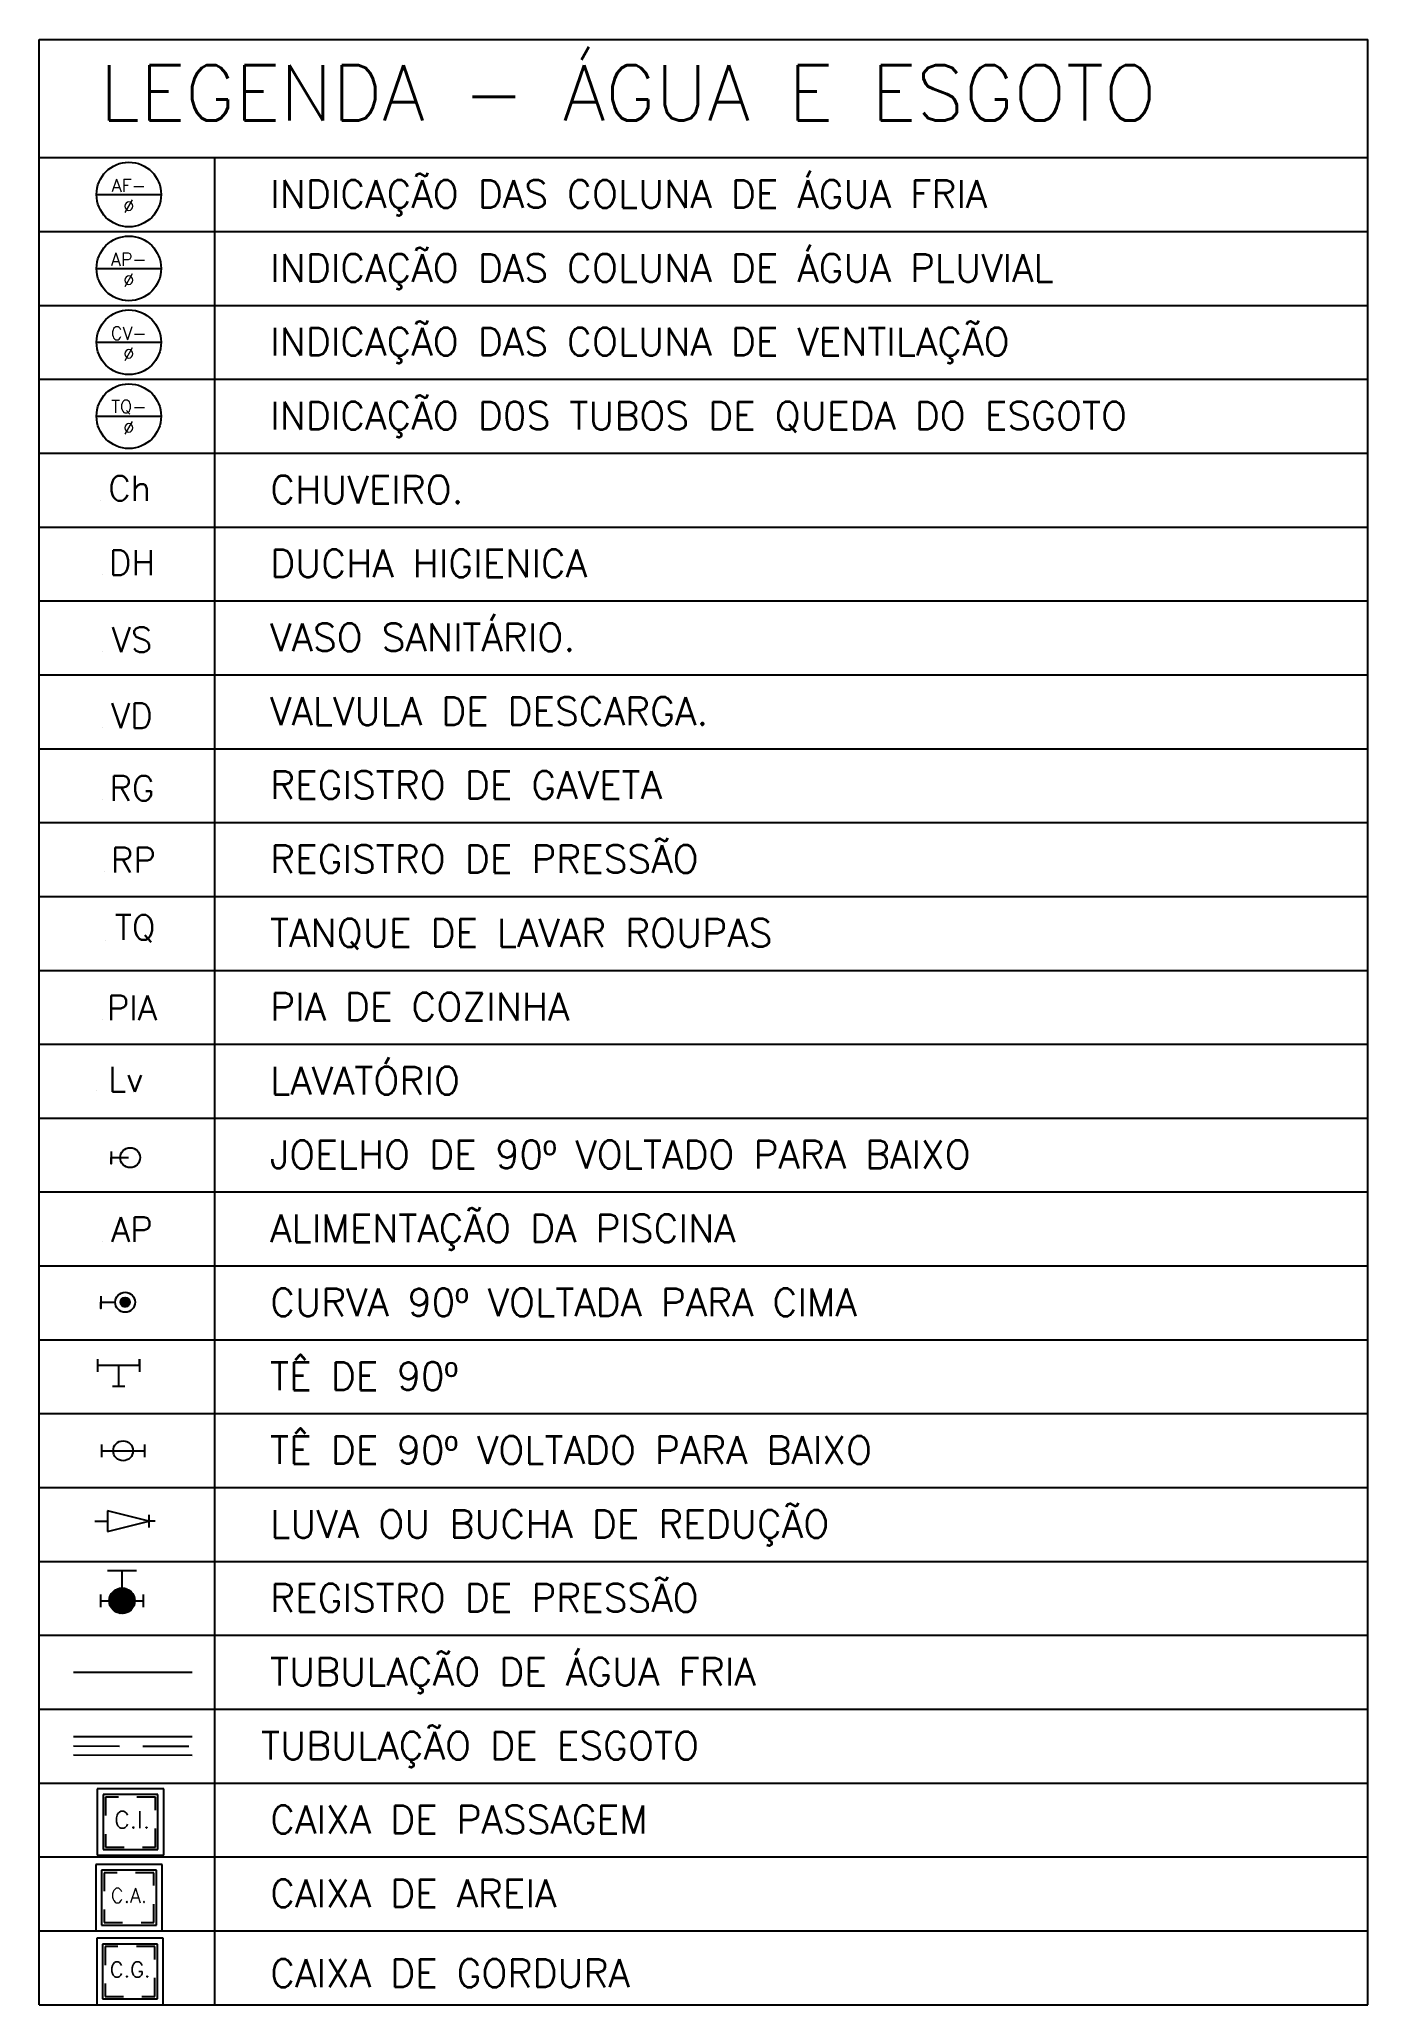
# Model space of a CAD drawing. Header units: millimetres. Extents: x 1936 to 2253, y 326 to 453.
# Drawn here: x 2198.53 to 2205.72, y 373.54 to 384.18 of the extents above; entities that cross this region are included whole.
import ezdxf
from ezdxf.enums import TextEntityAlignment as Align

# ---------------------------------------------------------------- set-up
doc = ezdxf.new("R2010")
doc.units = ezdxf.units.MM
doc.header["$LTSCALE"] = 0.5
doc.linetypes.add('HIDDEN', pattern=[9.525, 6.35, -3.175])
doc.linetypes.add('HIDDENX2', pattern=[0.75, 0.5, -0.25])
for name, color, linetype in [('Eixo', 4, 'HIDDENX2'), ('HIDROGRAFIA', 4, 'Continuous'), ('TUBULAÇÃO_ESGOTO', 5, 'Continuous'), ('TUBULAÇÃO_HIDRÁULICA', 5, 'Continuous'), ('TXT_0', 7, 'Continuous'), ('TXT_1', 2, 'Continuous'), ('TXT_2', 6, 'Continuous')]:
    doc.layers.add(name, color=color, linetype=linetype)
doc.styles.add('ADITIVOCAD', font='ROMANS.shx')
doc.styles.add('R80', font='simplex.shx', dxfattribs={"height": 12})

msp = doc.modelspace()

# ---------------------------------------------------------------- texts
at = {"layer": 'TXT_0', "style": 'ADITIVOCAD'}
for s, p in [('INDICAÇÃO DAS COLUNA DE ÁGUA FRIA', (2199.777, 383.265)), ('INDICAÇÃO DAS COLUNA DE ÁGUA PLUVIAL', (2199.777, 382.865)), ('INDICAÇÃO DAS COLUNA DE VENTILAÇÃO', (2199.777, 382.465)), ('INDICAÇÃO D0S TUBOS DE QUEDA DO ESGOTO', (2199.777, 382.065)), ('CHUVEIRO.', (2199.777, 381.665)), ('DUCHA HIGIENICA', (2199.777, 381.265)), ('VASO SANITÁRIO.', (2199.777, 380.865)), ('VALVULA DE DESCARGA.', (2199.777, 380.465)), ('REGISTRO DE GAVETA', (2199.777, 380.065)), ('REGISTRO DE PRESSÃO', (2199.777, 379.665)), ('TANQUE DE LAVAR ROUPAS', (2199.777, 379.265)), ('PIA DE COZINHA', (2199.777, 378.865)), ('LAVATÓRIO', (2199.777, 378.465)), ('JOELHO DE 90º VOLTADO PARA BAIXO', (2199.777, 378.065)), ('ALIMENTAÇÃO DA PISCINA', (2199.777, 377.665)), ('CURVA 90º VOLTADA PARA CIMA', (2199.777, 377.265)), ('TÊ DE 90º', (2199.777, 376.865)), ('TÊ DE 90º VOLTADO PARA BAIXO', (2199.777, 376.465)), ('LUVA OU BUCHA DE REDUÇÃO', (2199.777, 376.065)), ('REGISTRO DE PRESSÃO', (2199.777, 375.665)), ('TUBULAÇÃO DE ÁGUA FRIA', (2199.777, 375.265)), ('TUBULAÇÃO DE ESGOTO', (2199.728, 374.865)), ('CAIXA DE PASSAGEM', (2199.777, 374.465)), ('CAIXA DE AREIA', (2199.777, 374.065)), ('CAIXA DE GORDURA', (2199.777, 373.633))]:
    msp.add_text(s, height=0.15, dxfattribs=at).set_placement(p)
at = {"layer": 'TXT_2', "style": 'ADITIVOCAD'}
msp.add_text('LEGENDA - ÁGUA E ESGOTO', height=0.3, dxfattribs=at).set_placement((2198.854, 383.737))

# ---------------------------------------------------------------- blocks, each defined once
blk = doc.blocks.new('Adh_Afn')
blk.add_line((-0.25, 0), (0.25, 0))
blk.add_circle((0, 0), 0.25)
at = {"flags": 8}
for tag, p in [('$AF', (0, 0.07)), ('$DIAM', (0, -0.091))]:
    blk.add_attdef(tag, text='', height=0.1, dxfattribs=at).set_placement(p, align=Align.MIDDLE)
blk = doc.blocks.new('ADH_HIUTILIZ1')
blk.add_line((0.12, 0), (0.12, 0))
at = {"flags": 8}
blk.add_attdef('$N', text='', height=0.09, dxfattribs=at).set_placement((0.2262, 0.0422), align=Align.MIDDLE)
blk = doc.blocks.new('Adh_cx_j90b')
blk.add_lwpolyline([(-0.068, 0.0225), (-0.068, -0.0225), (-0.068, 0), (-0.0056, 0)])
blk.add_circle((0, 0), 0.0359)
blk = doc.blocks.new('Adh_cx_c90c')
h = blk.add_hatch()
h.set_pattern_fill('_U', color=256, scale=0.002, angle=45, style=0, double=1, pattern_type=0)
h.set_pattern_definition([(45, (-6.0733674, -5.0413484), (-0.00141421356, 0.00141421356), []), (135, (-6.0733674, -5.0413484), (-0.00141421356, -0.00141421356), [])])
h.paths.add_polyline_path([(-0.017, 0, 1), (0.017, 0, 1)])
blk.add_lwpolyline([(-0.088, 0.0225), (-0.088, -0.0225), (-0.088, 0), (-0.0359, 0)])
for radius in [0.0359, 0.017]:
    blk.add_circle((0, 0), radius)
blk = doc.blocks.new('Adh_cx_te90')
for p, q in [((-0.075, -0.0225), (-0.075, 0.0225)), ((0.075, 0), (-0.075, 0)), ((0, -0.075), (0, 0)), ((0.075, 0), (0.075, 0.0225)), ((0.075, 0.0225), (0.075, -0.0225)), ((-0.0225, -0.075), (0.0225, -0.075))]:
    blk.add_line(p, q)
blk = doc.blocks.new('Adh_cx_te90b')
for p, q in [((-0.078, 0.0225), (-0.078, -0.0225)), ((-0.078, 0), (0.078, 0)), ((0.078, -0.0225), (0.078, 0.0225))]:
    blk.add_line(p, q)
blk.add_circle((0, 0), 0.0359)
blk = doc.blocks.new('Adh_cx_lvr')
for p, q in [((0, 0), (-0.15, 0.0375)), ((-0.15, 0.0375), (-0.15, -0.0375)), ((-0.15, -0.0375), (0, 0)), ((0, 0.0225), (0, -0.0225)), ((-0.195, 0), (-0.15, 0)), ((0.0225, 0), (0, 0))]:
    blk.add_line(p, q)
blk = doc.blocks.new('Adh_acs_rg')
h = blk.add_hatch()
h.set_pattern_fill('_U', color=256, scale=0.002, angle=45, style=0, double=1)
h.set_pattern_definition([(45, (-7.4131718, -5.1711377), (-0.00141421356, 0.00141421356), []), (135, (-7.4131718, -5.1711377), (-0.00141421356, -0.00141421356), [])])
h.paths.add_polyline_path([(-0.046, 0, 1), (0.046, 0, 1)])
for p, q in [((0.0525, 0.1082), (-0.0525, 0.1082)), ((0, 0.046), (0, 0.1082)), ((-0.078, 0.0225), (-0.078, -0.0225)), ((0.078, -0.0225), (0.078, 0.0225)), ((-0.078, 0), (-0.046, 0)), ((0.046, 0), (0.078, 0))]:
    blk.add_line(p, q)
blk.add_circle((0, 0), 0.046)
blk = doc.blocks.new('Adhs_RefTbl')
at = {"color": 0, "linetype": 'ByBlock', "ltscale": 0.5}
blk.add_line((-0.321, 0), (0.321, 0), dxfattribs=at)
blk = doc.blocks.new('inp_cx')
for p, q in [((40, 40), (-40, 40)), ((-40, 40), (-40, -40)), ((40, -40), (40, 40)), ((-40, -40), (40, -40))]:
    blk.add_line(p, q)
at = {"color": 1, "linetype": 'Continuous', "ltscale": 0.5}
for p, q in [((33, 33), (-33, 33)), ((-33, 33), (-33, -33)), ((33, -33), (33, 33)), ((-33, -33), (33, -33))]:
    blk.add_line(p, q, dxfattribs=at)
at = {"color": 1, "linetype": 'HIDDEN', "ltscale": 0.5}
for p, q in [((30, 30), (-30, 30)), ((-30, 30), (-30, -30)), ((30, -30), (30, 30)), ((-30, -30), (30, -30))]:
    blk.add_line(p, q, dxfattribs=at)
at = {"style": 'R80'}
blk.add_text('C.I.', height=20.59, dxfattribs=at).set_placement((-19.6, -7.5))
blk = doc.blocks.new('_cxgordu')
for p, q in [((40, 40), (-40, 40)), ((-40, 40), (-40, -40)), ((40, -40), (40, 40)), ((-40, -40), (40, -40))]:
    blk.add_line(p, q)
at = {"color": 1, "linetype": 'Continuous', "ltscale": 0.5}
for p, q in [((33, 33), (-33, 33)), ((-33, 33), (-33, -33)), ((33, -33), (33, 33)), ((-33, -33), (33, -33))]:
    blk.add_line(p, q, dxfattribs=at)
at = {"color": 1, "linetype": 'HIDDEN', "ltscale": 0.5}
for p, q in [((30, 30), (-30, 30)), ((-30, 30), (-30, -30)), ((30, -30), (30, 30)), ((-30, -30), (30, -30))]:
    blk.add_line(p, q, dxfattribs=at)
at = {"style": 'R80'}
blk.add_text('C.G.', height=18.48, dxfattribs=at).set_placement((-24.3, -6.9))
blk = doc.blocks.new('_cxareia')
for p, q in [((40, 40), (-40, 40)), ((-40, 40), (-40, -40)), ((40, -40), (40, 40)), ((-40, -40), (40, -40))]:
    blk.add_line(p, q)
at = {"color": 1, "linetype": 'Continuous', "ltscale": 0.5}
for p, q in [((33, 33), (-33, 33)), ((-33, 33), (-33, -33)), ((33, -33), (33, 33)), ((-33, -33), (33, -33))]:
    blk.add_line(p, q, dxfattribs=at)
at = {"color": 1, "linetype": 'HIDDEN', "ltscale": 0.5}
for p, q in [((30, 30), (-30, 30)), ((-30, 30), (-30, -30)), ((30, -30), (30, 30)), ((-30, -30), (30, -30))]:
    blk.add_line(p, q, dxfattribs=at)
at = {"style": 'R80'}
blk.add_text('C.A.', height=17.28, dxfattribs=at).set_placement((-22, -6.1))

# ---------------------------------------------------------------- linework, layer by layer
at = {"layer": 'Eixo'}
msp.add_line((2198.712, 374.938), (2199.354, 374.937), dxfattribs=at)
at = {"layer": 'TUBULAÇÃO_ESGOTO'}
for p, q in [((2199.354, 374.987), (2198.712, 374.988)), ((2199.354, 374.887), (2198.712, 374.888))]:
    msp.add_line(p, q, dxfattribs=at)
at = {"layer": 'TXT_1'}
for p, q in [((2198.527, 373.537), (2198.527, 384.177)), ((2198.527, 384.177), (2205.721, 384.177)), ((2198.527, 373.537), (2198.527, 384.177)), ((2205.721, 373.537), (2205.721, 384.177)), ((2198.527, 383.537), (2205.721, 383.537)), ((2199.477, 373.537), (2199.477, 383.537)), ((2198.527, 383.137), (2205.721, 383.137)), ((2198.527, 382.737), (2205.721, 382.737)), ((2198.527, 382.337), (2205.721, 382.337)), ((2198.527, 381.937), (2205.721, 381.937)), ((2198.527, 381.537), (2205.721, 381.537)), ((2198.527, 381.137), (2205.721, 381.137)), ((2198.527, 380.737), (2205.721, 380.737)), ((2198.527, 380.337), (2205.721, 380.337)), ((2198.527, 379.937), (2205.721, 379.937)), ((2198.527, 379.537), (2205.721, 379.537)), ((2198.527, 379.137), (2205.721, 379.137)), ((2198.527, 378.737), (2205.721, 378.737)), ((2198.527, 378.337), (2205.721, 378.337)), ((2198.527, 377.937), (2205.721, 377.937)), ((2198.527, 377.537), (2205.721, 377.537)), ((2198.527, 377.537), (2205.721, 377.537)), ((2198.527, 377.137), (2205.721, 377.137)), ((2198.527, 376.737), (2205.721, 376.737)), ((2198.527, 376.337), (2205.721, 376.337)), ((2198.527, 375.937), (2205.721, 375.937)), ((2198.527, 375.537), (2205.721, 375.537)), ((2198.527, 375.537), (2205.721, 375.537)), ((2198.527, 375.137), (2205.721, 375.137)), ((2198.527, 374.737), (2205.721, 374.737)), ((2198.527, 374.337), (2205.721, 374.337)), ((2198.527, 373.937), (2205.721, 373.937)), ((2198.527, 373.537), (2205.721, 373.537))]:
    msp.add_line(p, q, dxfattribs=at)

# ---------------------------------------------------------------- block references
at = {"layer": 'HIDROGRAFIA', "xscale": 0.004500000000462023, "yscale": 0.004500000000007276, "zscale": 0.0045}
for name, p in [('inp_cx', (2199.021, 374.526)), ('_cxareia', (2199.013, 374.117)), ('_cxgordu', (2199.018, 373.717))]:
    msp.add_blockref(name, p, dxfattribs=at)
at = {"layer": 'TUBULAÇÃO_HIDRÁULICA'}
msp.add_blockref('Adhs_RefTbl', (2199.033, 375.337), dxfattribs=at)
at = {"layer": 'TXT_1'}
ref = msp.add_blockref('Adh_Afn', (2199.012, 383.337), dxfattribs=dict(at, xscale=0.6999999999998181, yscale=0.6999999999998181, zscale=0.7))
ref.add_attrib('$AF', 'AF-', dxfattribs={"layer": '0', "height": 0.07, "style": 'ADITIVOCAD', "flags": 8}).set_placement((2199.012, 383.386), align=Align.MIDDLE)
ref.add_attrib('$DIAM', '%%C', dxfattribs={"layer": '0', "height": 0.07, "style": 'ADITIVOCAD', "flags": 8}).set_placement((2199.012, 383.274), align=Align.MIDDLE)
ref = msp.add_blockref('Adh_Afn', (2199.012, 382.937), dxfattribs=dict(at, xscale=0.6999999999998181, yscale=0.6999999999998181, zscale=0.7))
ref.add_attrib('$AF', 'AP-', dxfattribs={"layer": '0', "height": 0.07, "style": 'ADITIVOCAD', "flags": 8}).set_placement((2199.012, 382.986), align=Align.MIDDLE)
ref.add_attrib('$DIAM', '%%C', dxfattribs={"layer": '0', "height": 0.07, "style": 'ADITIVOCAD', "flags": 8}).set_placement((2199.012, 382.874), align=Align.MIDDLE)
ref = msp.add_blockref('Adh_Afn', (2199.012, 382.537), dxfattribs=dict(at, xscale=0.6999999999998181, yscale=0.6999999999998181, zscale=0.7))
ref.add_attrib('$AF', 'CV-', dxfattribs={"layer": '0', "height": 0.07, "style": 'ADITIVOCAD', "flags": 8}).set_placement((2199.012, 382.586), align=Align.MIDDLE)
ref.add_attrib('$DIAM', '%%C', dxfattribs={"layer": '0', "height": 0.07, "style": 'ADITIVOCAD', "flags": 8}).set_placement((2199.012, 382.474), align=Align.MIDDLE)
ref = msp.add_blockref('Adh_Afn', (2199.012, 382.137), dxfattribs=dict(at, xscale=0.6999999999998181, yscale=0.6999999999998181, zscale=0.7))
ref.add_attrib('$AF', 'TQ-', dxfattribs={"layer": '0', "height": 0.07, "style": 'ADITIVOCAD', "flags": 8}).set_placement((2199.012, 382.186), align=Align.MIDDLE)
ref.add_attrib('$DIAM', '%%C', dxfattribs={"layer": '0', "height": 0.07, "style": 'ADITIVOCAD', "flags": 8}).set_placement((2199.012, 382.074), align=Align.MIDDLE)
ref = msp.add_blockref('ADH_HIUTILIZ1', (2198.677, 381.683), dxfattribs=dict(at, xscale=1.5, yscale=1.5, zscale=1.5))
ref.add_attrib('$N', 'Ch', dxfattribs={"layer": '0', "height": 0.135, "style": 'ADITIVOCAD', "flags": 8}).set_placement((2199.016, 381.747), align=Align.MIDDLE)
ref = msp.add_blockref('ADH_HIUTILIZ1', (2198.69, 381.281), dxfattribs=dict(at, xscale=1.5, yscale=1.5, zscale=1.5))
ref.add_attrib('$N', 'DH', dxfattribs={"layer": '0', "height": 0.135, "style": 'ADITIVOCAD', "flags": 8}).set_placement((2199.029, 381.344), align=Align.MIDDLE)
ref = msp.add_blockref('ADH_HIUTILIZ1', (2198.69, 380.863), dxfattribs=dict(at, xscale=1.5, yscale=1.5, zscale=1.5))
ref.add_attrib('$N', 'VS', dxfattribs={"layer": '0', "height": 0.135, "style": 'ADITIVOCAD', "flags": 8}).set_placement((2199.029, 380.927), align=Align.MIDDLE)
ref = msp.add_blockref('ADH_HIUTILIZ1', (2198.69, 380.452), dxfattribs=dict(at, xscale=1.5, yscale=1.5, zscale=1.5))
ref.add_attrib('$N', 'VD', dxfattribs={"layer": '0', "height": 0.135, "style": 'ADITIVOCAD', "flags": 8}).set_placement((2199.029, 380.515), align=Align.MIDDLE)
ref = msp.add_blockref('ADH_HIUTILIZ1', (2198.69, 380.06), dxfattribs=dict(at, xscale=1.5, yscale=1.5, zscale=1.5))
ref.add_attrib('$N', 'RG', dxfattribs={"layer": '0', "height": 0.135, "style": 'ADITIVOCAD', "flags": 8}).set_placement((2199.029, 380.123), align=Align.MIDDLE)
ref = msp.add_blockref('ADH_HIUTILIZ1', (2198.698, 379.67), dxfattribs=dict(at, xscale=1.5, yscale=1.5, zscale=1.5))
ref.add_attrib('$N', 'RP', dxfattribs={"layer": '0', "height": 0.135, "style": 'ADITIVOCAD', "flags": 8}).set_placement((2199.037, 379.734), align=Align.MIDDLE)
ref = msp.add_blockref('ADH_HIUTILIZ1', (2198.707, 379.299), dxfattribs=dict(at, xscale=1.5, yscale=1.5, zscale=1.5))
ref.add_attrib('$N', 'TQ', dxfattribs={"layer": '0', "height": 0.135, "style": 'ADITIVOCAD', "flags": 8}).set_placement((2199.046, 379.363), align=Align.MIDDLE)
ref = msp.add_blockref('ADH_HIUTILIZ1', (2198.69, 378.87), dxfattribs=dict(at, xscale=1.5, yscale=1.5, zscale=1.5))
ref.add_attrib('$N', 'PIA', dxfattribs={"layer": '0', "height": 0.135, "style": 'ADITIVOCAD', "flags": 8}).set_placement((2199.029, 378.934), align=Align.MIDDLE)
ref = msp.add_blockref('ADH_HIUTILIZ1', (2198.656, 378.484), dxfattribs=dict(at, xscale=1.5, yscale=1.5, zscale=1.5))
ref.add_attrib('$N', 'Lv', dxfattribs={"layer": '0', "height": 0.135, "style": 'ADITIVOCAD', "flags": 8}).set_placement((2198.995, 378.547), align=Align.MIDDLE)
at = {"layer": 'TXT_1', "xscale": 1.5, "yscale": 1.5, "zscale": 1.5}
for name, p in [('Adh_cx_j90b', (2199.019, 378.123)), ('Adh_cx_c90c', (2198.992, 377.34)), ('Adh_cx_te90', (2198.957, 376.998)), ('Adh_cx_te90b', (2198.981, 376.536)), ('Adh_cx_lvr', (2199.121, 376.155)), ('Adh_acs_rg', (2198.975, 375.724))]:
    msp.add_blockref(name, p, dxfattribs=at)
at = {"layer": 'TXT_1'}
ref = msp.add_blockref('ADH_HIUTILIZ1', (2198.69, 377.67), dxfattribs=dict(at, xscale=1.5, yscale=1.5, zscale=1.5))
ref.add_attrib('$N', 'AP', dxfattribs={"layer": '0', "height": 0.135, "style": 'ADITIVOCAD', "flags": 8}).set_placement((2199.029, 377.734), align=Align.MIDDLE)

msp.set_redraw_order([(e.dxf.handle, doc.entitydb.next_handle()) for e in msp.query("TEXT MTEXT ATTDEF DIMENSION ARC_DIMENSION")])  # texts and dimensions are drawn at this point

doc.saveas('drawing.dxf')
